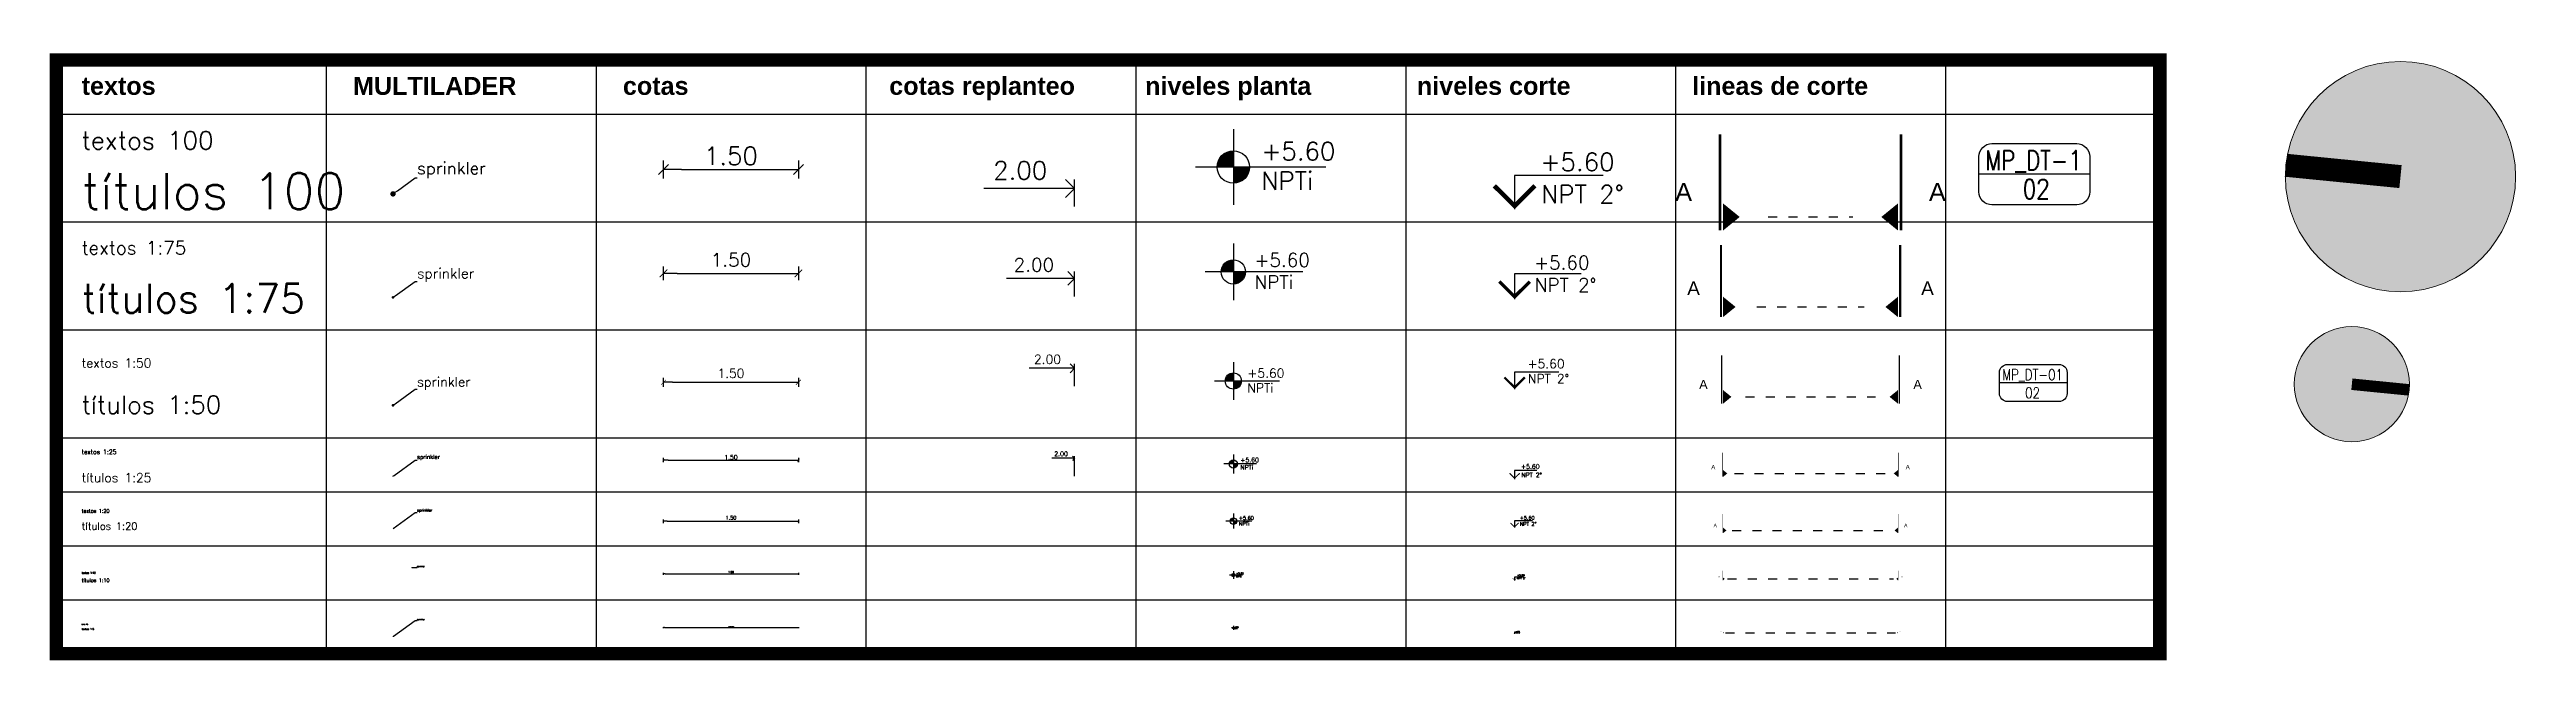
# Model space of a CAD drawing. Header units: metres. Extents: x 177 to 477, y -228 to -48.
# Drawn here: x 449.44 to 476.97, y -55.23 to -48.44 of the extents above; entities that cross this region are included whole.
import ezdxf
from ezdxf import colors
from ezdxf.entities.mleader import LeaderData, LeaderLine
from ezdxf.enums import TextEntityAlignment as Align
from ezdxf.math import Vec2, Vec3

# ---------------------------------------------------------------- set-up
doc = ezdxf.new("R2010")
doc.units = ezdxf.units.M
doc.linetypes.add('DASHED2', pattern=[0.375, 0.25, -0.125])
doc.linetypes.add('DOT2', pattern=[0.125, 0, -0.125])
doc.layers.add('AUX', color=11, linetype='DASHED2', lineweight=0, plot=False)
doc.layers.add('COTAS-ACUMULADAS', color=1, linetype='Continuous')
doc.layers.add('LEYENDAS', color=160, linetype='Continuous')
for name, color, linetype, lineweight in [('CT-NIVEL_50', 8, 'Continuous', 0), ('SIM-100', 8, 'Continuous', 0), ('SIM-50', 8, 'Continuous', 0), ('TX-50', 8, 'Continuous', 0)]:
    doc.layers.add(name, color=color, linetype=linetype, lineweight=lineweight)
doc.layers.add('H-BLANCO', color=7, linetype='Continuous', lineweight=0, true_color=0xffffff)
doc.styles.add('25-PRIMARIOS', font='', dxfattribs={"height": 0.1})
doc.styles.add('50-COTAS', font='arial.ttf', dxfattribs={"height": 0.11})
doc.styles.add('rotulo', font='romans.shx', dxfattribs={"width": 0.8})
doc.styles.get("Standard").update_dxf_attribs({"font": 'romans.shx'})
doc.styles.get('25-PRIMARIOS').set_extended_font_data('Helvetica')
doc.dimstyles.new('Copy of COTA_1-50', dxfattribs={"dimscale": 0.5, "dimtxt": 0.2, "dimasz": 0.2, "dimexe": 0, "dimexo": 0.7, "dimgap": 0.1, "dimtad": 1, "dimzin": 4, "dimdsep": 46, "dimtxsty": 'Standard', "dimblk1": 'COTA_N', "dimblk2": 'COTA_N', "dimsah": 1, "dimcen": 2, "dimse1": 1, "dimse2": 1, "dimclrd": 256, "dimclre": 256, "dimclrt": 256, "dimadec": 0, "dimazin": 0, "dimtfac": 1, "dimtix": 1, "dimtmove": 2, "dimatfit": 3, "dimldrblk": 'COTA_N', "dimfxl": 0, "dimtolj": 1, "dimtzin": 0, "dimarcsym": 0})
doc.dimstyles.new('COTA_1-10', dxfattribs={"dimscale": 0.1, "dimtxt": 0.2, "dimasz": 0.2, "dimexe": 0, "dimexo": 0.7, "dimgap": 0.1, "dimtad": 1, "dimzin": 4, "dimdsep": 46, "dimtxsty": 'Standard', "dimblk1": 'COTA_N', "dimblk2": 'COTA_N', "dimsah": 1, "dimcen": 2, "dimse1": 1, "dimse2": 1, "dimclrd": 256, "dimclre": 256, "dimclrt": 256, "dimadec": 0, "dimazin": 0, "dimtfac": 1, "dimtix": 1, "dimtmove": 2, "dimatfit": 3, "dimldrblk": 'COTA_N', "dimfxl": 0, "dimtolj": 1, "dimtzin": 0, "dimarcsym": 0})
doc.dimstyles.new('COTA_1-100', dxfattribs={"dimtxt": 0.2, "dimasz": 0.2, "dimexe": 0, "dimexo": 0.7, "dimgap": 0.05, "dimtad": 1, "dimzin": 4, "dimdsep": 46, "dimtxsty": 'Standard', "dimblk1": 'COTA_N', "dimblk2": 'COTA_N', "dimsah": 1, "dimcen": 2, "dimse1": 1, "dimse2": 1, "dimclrd": 256, "dimclre": 256, "dimclrt": 256, "dimadec": 0, "dimazin": 0, "dimtfac": 1, "dimtix": 1, "dimtmove": 2, "dimatfit": 3, "dimldrblk": 'COTA_N', "dimfxl": 0, "dimtolj": 1, "dimtzin": 0, "dimarcsym": 0})
doc.dimstyles.new('COTA_1-20', dxfattribs={"dimscale": 0.2, "dimtxt": 0.2, "dimasz": 0.2, "dimexe": 0, "dimexo": 0.7, "dimgap": 0.1, "dimtad": 1, "dimzin": 4, "dimdsep": 46, "dimtxsty": 'Standard', "dimblk1": 'COTA_N', "dimblk2": 'COTA_N', "dimsah": 1, "dimcen": 2, "dimse1": 1, "dimse2": 1, "dimclrd": 1, "dimclre": 256, "dimclrt": 256, "dimadec": 0, "dimazin": 0, "dimtfac": 1, "dimtix": 1, "dimtmove": 2, "dimatfit": 3, "dimldrblk": 'COTA_N', "dimfxl": 0, "dimtolj": 1, "dimtzin": 0, "dimarcsym": 0})
doc.dimstyles.new('COTA_1-25', dxfattribs={"dimscale": 0.25, "dimtxt": 0.2, "dimasz": 0.2, "dimexe": 0, "dimexo": 0.7, "dimgap": 0.025, "dimtad": 1, "dimzin": 4, "dimdsep": 46, "dimtxsty": 'Standard', "dimblk1": 'COTA_N', "dimblk2": 'COTA_N', "dimsah": 1, "dimcen": 2, "dimclrd": 1, "dimclre": 251, "dimclrt": 256, "dimadec": 0, "dimazin": 0, "dimtfac": 1, "dimtix": 1, "dimtmove": 2, "dimatfit": 3, "dimldrblk": 'COTA_N', "dimfxl": 0, "dimtolj": 1, "dimtzin": 0, "dimarcsym": 0})
doc.dimstyles.new('COTA_1-5', dxfattribs={"dimscale": 0.05, "dimtxt": 0.2, "dimasz": 0.2, "dimexe": 0, "dimexo": 0.7, "dimgap": 0.05, "dimtad": 1, "dimdec": 6, "dimzin": 4, "dimdsep": 46, "dimtxsty": 'Standard', "dimblk1": 'COTA_N', "dimblk2": 'COTA_N', "dimsah": 1, "dimcen": 2, "dimse1": 1, "dimse2": 1, "dimclrd": 256, "dimclre": 256, "dimclrt": 256, "dimadec": 0, "dimazin": 0, "dimtfac": 1, "dimtdec": 6, "dimtix": 1, "dimtmove": 2, "dimatfit": 3, "dimldrblk": 'COTA_N', "dimfxl": 0, "dimtolj": 1, "dimtzin": 0, "dimarcsym": 0})
doc.dimstyles.new('COTA_1-75', dxfattribs={"dimscale": 0.75, "dimtxt": 0.2, "dimasz": 0.2, "dimexe": 0, "dimexo": 0.7, "dimgap": 0.1, "dimtad": 1, "dimzin": 4, "dimdsep": 46, "dimtxsty": 'Standard', "dimblk1": 'COTA_N', "dimblk2": 'COTA_N', "dimsah": 1, "dimcen": 2, "dimse1": 1, "dimse2": 1, "dimclrd": 256, "dimclre": 256, "dimclrt": 256, "dimadec": 0, "dimazin": 0, "dimtfac": 1, "dimtix": 1, "dimtmove": 2, "dimatfit": 3, "dimldrblk": 'COTA_N', "dimfxl": 0, "dimtolj": 1, "dimtzin": 0, "dimarcsym": 0})
doc.dimstyles.new('REP_1-100', dxfattribs={"dimtxt": 0.2, "dimasz": 0.2, "dimexe": 0.1, "dimexo": 0, "dimgap": 0.1, "dimtad": 1, "dimjust": 2, "dimzin": 4, "dimdsep": 46, "dimtxsty": 'Standard', "dimblk1": 'NONE', "dimblk2": 'OPEN90', "dimsah": 1, "dimcen": 0.09, "dimse1": 1, "dimsd1": 1, "dimclrd": 256, "dimclrt": 256, "dimadec": 0, "dimazin": 0, "dimtfac": 1, "dimtofl": 0, "dimtmove": 2, "dimatfit": 0, "dimldrblk": 'OPEN90', "dimfxl": 1.25, "dimlwd": -1, "dimarcsym": 0})
doc.dimstyles.new('REP_1-25', dxfattribs={"dimscale": 0.25, "dimtxt": 0.2, "dimasz": 0.2, "dimexe": 0.1, "dimexo": 0, "dimgap": 0.1, "dimtad": 1, "dimjust": 2, "dimzin": 4, "dimdsep": 46, "dimtxsty": 'Standard', "dimblk1": 'NONE', "dimblk2": 'OPEN90', "dimsah": 1, "dimcen": 0.09, "dimse1": 1, "dimsd1": 1, "dimclrd": 256, "dimclre": 8, "dimclrt": 256, "dimadec": 0, "dimazin": 0, "dimtfac": 1, "dimtofl": 0, "dimtmove": 2, "dimatfit": 0, "dimldrblk": 'OPEN90', "dimfxl": 1.25, "dimlwd": -1, "dimarcsym": 0})
doc.dimstyles.new('REP_1-50', dxfattribs={"dimscale": 0.5, "dimtxt": 0.2, "dimasz": 0.2, "dimexe": 0.1, "dimexo": 0, "dimgap": 0.1, "dimtad": 1, "dimjust": 2, "dimzin": 4, "dimdsep": 46, "dimtxsty": 'Standard', "dimblk1": 'NONE', "dimblk2": 'OPEN90', "dimsah": 1, "dimcen": 0.09, "dimse1": 1, "dimsd1": 1, "dimclrd": 256, "dimclrt": 256, "dimadec": 0, "dimazin": 0, "dimtfac": 1, "dimtofl": 0, "dimtmove": 2, "dimatfit": 0, "dimldrblk": 'OPEN90', "dimfxl": 1.25, "dimlwd": -1, "dimarcsym": 0})
doc.dimstyles.new('REP_1-75', dxfattribs={"dimscale": 0.75, "dimtxt": 0.2, "dimasz": 0.2, "dimexe": 0.1, "dimexo": 0, "dimgap": 0.1, "dimtad": 1, "dimjust": 2, "dimzin": 4, "dimdsep": 46, "dimtxsty": 'Standard', "dimblk1": 'NONE', "dimblk2": 'OPEN90', "dimsah": 1, "dimcen": 0.09, "dimse1": 1, "dimsd1": 1, "dimclrd": 256, "dimclrt": 256, "dimadec": 0, "dimazin": 0, "dimtfac": 1, "dimtofl": 0, "dimtmove": 2, "dimatfit": 0, "dimldrblk": 'OPEN90', "dimfxl": 1.25, "dimlwd": -1, "dimarcsym": 0})

msp = doc.modelspace()

# ---------------------------------------------------------------- texts
at = {"layer": 'LEYENDAS', "color": 160, "linetype": 'ByBlock', "ltscale": 0.5, "char_height": 0.2, "attachment_point": 1}
for s, insert, width in [('{\\fArial|b1|i0|c0|p34;\\C256;cotas replanteo}', (458.7700919, -48.743543), 3.066707306), ('{\\fArial|b1|i0|c0|p34;\\C256;niveles planta}', (461.6143066, -48.743543), 1.912467655), ('{\\fArial|b1|i0|c0|p34;\\C256;niveles corte}', (464.6353623, -48.743543), 1.912467655), ('{\\fArial|b1|i0|c0|p34;\\C256;lineas de corte}', (467.6950908, -48.743543), 3.176863227), ('{\\fArial|b1|i0|c0|p34;\\C256;textos}', (449.7927819, -48.743543), 1.912467655), ('{\\fArial|b1|i0|c0|p34;\\C256;MULTILADER}', (452.809428, -48.743543), 1.912467655), ('{\\fArial|b1|i0|c0|p34;\\C256;cotas}', (455.809428, -48.743543), 1.912467655)]:
    msp.add_mtext(s, dxfattribs=dict(at, insert=insert, width=width))
at = {"layer": 'LEYENDAS', "linetype": 'ByBlock', "ltscale": 0.5, "attachment_point": 1}
for s, insert, char_height, width in [('textos 100', (449.7927819, -49.3506738), 0.2, 1.912467655), ('títulos 100', (449.7927819, -49.8140879), 0.4, 5.070440985), ('textos 1:75', (449.7927819, -50.5692858), 0.15, 1.912467655), ('títulos 1:75', (449.7927819, -51.0461978), 0.32, 3.297698454), ('textos 1:50', (449.7927819, -51.8740841), 0.1, 1.024786015), ('títulos 1:50', (449.7927819, -52.2889458), 0.2, 1.867469577), ('textos 1:25', (449.7927819, -52.8880552), 0.05, 1.024786015), ('títulos 1:25', (449.7927819, -53.150093), 0.1, 1.024786015), ('textos 1:20', (449.7927819, -53.5492855), 0.04, 1.024786015), ('títulos 1:20', (449.7927819, -53.6981277), 0.08, 1.024786015), ('textos 1:10', (449.7927819, -54.247876), 0.02, 1.024786015), ('títulos 1:10', (449.7927819, -54.3203355), 0.04, 1.024786015), ('textos 1:5', (449.7927819, -54.8244185), 0.01, 1.024786015), ('textos 1:5', (449.7927819, -54.872513), 0.02, 1.024786015)]:
    msp.add_mtext(s, dxfattribs=dict(at, insert=insert, char_height=char_height, width=width))

# ---------------------------------------------------------------- blocks, each defined once
blk = doc.blocks.new('COTA_N')
for p, q in [((-1, 0), (0, 0)), ((0, 0.5), (0, -0.5))]:
    blk.add_line(p, q)
at = {"const_width": 0.065}
blk.add_lwpolyline([(0.14, 0.14), (0.28, 0.28), (0, 0), (-0.14, -0.14), (-0.28, -0.28)], dxfattribs=at)
blk = doc.blocks.new('*D480')
at = {"layer": 'Defpoints', "color": 0, "linetype": 'ByBlock', "ltscale": 0.5, "transparency": 16777216}
for p in [(457.761, -53.004), (456.261, -53.204), (457.761, -53.204)]:
    blk.add_point(p, dxfattribs=at)
at = {"layer": 'LEYENDAS', "color": 251, "linetype": 'ByBlock', "lineweight": -2, "ltscale": 0.5, "transparency": 16777216}
for p, q in [((456.261, -53.029), (456.261, -53.004)), ((457.761, -53.029), (457.761, -53.004))]:
    blk.add_line(p, q, dxfattribs=at)
at = {"layer": 'LEYENDAS', "color": 1, "linetype": 'ByBlock', "lineweight": -2, "ltscale": 0.5, "transparency": 16777216}
blk.add_line((456.311, -53.004), (457.711, -53.004), dxfattribs=at)
at = {"layer": 'LEYENDAS', "color": 1, "linetype": 'ByBlock', "lineweight": -2, "ltscale": 0.5, "transparency": 16777216, "xscale": 0.05, "yscale": 0.05, "zscale": 0.05, "rotation": 180}
blk.add_blockref('COTA_N', (456.261, -53.004), dxfattribs=at)
at = {"layer": 'LEYENDAS', "color": 1, "linetype": 'ByBlock', "lineweight": -2, "ltscale": 0.5, "transparency": 16777216, "xscale": 0.05, "yscale": 0.05, "zscale": 0.05}
blk.add_blockref('COTA_N', (457.761, -53.004), dxfattribs=at)
at = {"layer": 'LEYENDAS', "linetype": 'ByBlock', "ltscale": 0.5, "transparency": 16777216, "insert": (457.011, -52.973), "char_height": 0.05, "attachment_point": 5}
blk.add_mtext('\\A1;1.50', dxfattribs=at)
blk = doc.blocks.new('*D481')
at = {"layer": 'Defpoints', "color": 0, "linetype": 'ByBlock', "ltscale": 0.5, "transparency": 16777216}
for p in [(457.761, -53.685), (456.261, -53.885), (457.761, -53.885)]:
    blk.add_point(p, dxfattribs=at)
at = {"layer": 'LEYENDAS', "color": 1, "linetype": 'ByBlock', "lineweight": -2, "ltscale": 0.5, "transparency": 16777216}
blk.add_line((456.301, -53.685), (457.721, -53.685), dxfattribs=at)
at = {"layer": 'LEYENDAS', "color": 1, "linetype": 'ByBlock', "lineweight": -2, "ltscale": 0.5, "transparency": 16777216, "xscale": 0.04000000000000001, "yscale": 0.04000000000000001, "zscale": 0.04000000000000001, "rotation": 180}
blk.add_blockref('COTA_N', (456.261, -53.685), dxfattribs=at)
at = {"layer": 'LEYENDAS', "color": 1, "linetype": 'ByBlock', "lineweight": -2, "ltscale": 0.5, "transparency": 16777216, "xscale": 0.04000000000000001, "yscale": 0.04000000000000001, "zscale": 0.04000000000000001}
blk.add_blockref('COTA_N', (457.761, -53.685), dxfattribs=at)
at = {"layer": 'LEYENDAS', "linetype": 'ByBlock', "ltscale": 0.5, "transparency": 16777216, "insert": (457.011, -53.645), "char_height": 0.04, "attachment_point": 5}
blk.add_mtext('\\A1;1.50', dxfattribs=at)
blk = doc.blocks.new('*D482')
at = {"layer": 'Defpoints', "color": 0, "linetype": 'ByBlock', "ltscale": 0.5, "transparency": 16777216}
for p in [(456.261, -54.468), (457.761, -54.268), (457.761, -54.468)]:
    blk.add_point(p, dxfattribs=at)
at = {"layer": 'LEYENDAS', "linetype": 'ByBlock', "lineweight": -2, "ltscale": 0.5, "transparency": 16777216}
blk.add_line((456.281, -54.268), (457.741, -54.268), dxfattribs=at)
at = {"layer": 'LEYENDAS', "linetype": 'ByBlock', "lineweight": -2, "ltscale": 0.5, "transparency": 16777216, "xscale": 0.02, "yscale": 0.02, "zscale": 0.02, "rotation": 180}
blk.add_blockref('COTA_N', (456.261, -54.268), dxfattribs=at)
at = {"layer": 'LEYENDAS', "linetype": 'ByBlock', "lineweight": -2, "ltscale": 0.5, "transparency": 16777216, "xscale": 0.02, "yscale": 0.02, "zscale": 0.02}
blk.add_blockref('COTA_N', (457.761, -54.268), dxfattribs=at)
at = {"layer": 'LEYENDAS', "linetype": 'ByBlock', "ltscale": 0.5, "transparency": 16777216, "insert": (457.011, -54.248), "char_height": 0.02, "attachment_point": 5}
blk.add_mtext('\\A1;1.50', dxfattribs=at)
blk = doc.blocks.new('*D483')
at = {"layer": 'Defpoints', "color": 0, "linetype": 'ByBlock', "ltscale": 0.5, "transparency": 16777216}
for p in [(457.761, -54.867), (456.261, -55.067), (457.761, -55.067)]:
    blk.add_point(p, dxfattribs=at)
at = {"layer": 'LEYENDAS', "linetype": 'ByBlock', "lineweight": -2, "ltscale": 0.5, "transparency": 16777216}
blk.add_line((456.271, -54.867), (457.751, -54.867), dxfattribs=at)
at = {"layer": 'LEYENDAS', "linetype": 'ByBlock', "lineweight": -2, "ltscale": 0.5, "transparency": 16777216, "xscale": 0.01, "yscale": 0.01, "zscale": 0.01, "rotation": 180}
blk.add_blockref('COTA_N', (456.261, -54.867), dxfattribs=at)
at = {"layer": 'LEYENDAS', "linetype": 'ByBlock', "lineweight": -2, "ltscale": 0.5, "transparency": 16777216, "xscale": 0.01, "yscale": 0.01, "zscale": 0.01}
blk.add_blockref('COTA_N', (457.761, -54.867), dxfattribs=at)
at = {"layer": 'LEYENDAS', "linetype": 'ByBlock', "ltscale": 0.5, "transparency": 16777216, "insert": (457.011, -54.86), "char_height": 0.01, "attachment_point": 5}
blk.add_mtext('\\A1;1.500000', dxfattribs=at)
blk = doc.blocks.new('*D484')
at = {"layer": 'Defpoints', "color": 0, "linetype": 'ByBlock', "ltscale": 0.5, "transparency": 16777216}
for p in [(457.761, -49.773), (456.261, -49.973), (457.761, -49.973)]:
    blk.add_point(p, dxfattribs=at)
at = {"layer": 'LEYENDAS', "linetype": 'ByBlock', "lineweight": -2, "ltscale": 0.5, "transparency": 16777216}
blk.add_line((456.461, -49.773), (457.561, -49.773), dxfattribs=at)
at = {"layer": 'LEYENDAS', "linetype": 'ByBlock', "lineweight": -2, "ltscale": 0.5, "transparency": 16777216, "xscale": 0.2, "yscale": 0.2, "zscale": 0.2, "rotation": 180}
blk.add_blockref('COTA_N', (456.261, -49.773), dxfattribs=at)
at = {"layer": 'LEYENDAS', "linetype": 'ByBlock', "lineweight": -2, "ltscale": 0.5, "transparency": 16777216, "xscale": 0.2, "yscale": 0.2, "zscale": 0.2}
blk.add_blockref('COTA_N', (457.761, -49.773), dxfattribs=at)
at = {"layer": 'LEYENDAS', "linetype": 'ByBlock', "ltscale": 0.5, "transparency": 16777216, "insert": (457.011, -49.623), "char_height": 0.2, "attachment_point": 5}
blk.add_mtext('\\A1;1.50', dxfattribs=at)
blk = doc.blocks.new('*D485')
at = {"layer": 'Defpoints', "color": 0, "linetype": 'ByBlock', "ltscale": 0.5, "transparency": 16777216}
for p in [(457.761, -50.928), (456.261, -51.128), (457.761, -51.128)]:
    blk.add_point(p, dxfattribs=at)
at = {"layer": 'LEYENDAS', "linetype": 'ByBlock', "lineweight": -2, "ltscale": 0.5, "transparency": 16777216}
blk.add_line((456.411, -50.928), (457.611, -50.928), dxfattribs=at)
at = {"layer": 'LEYENDAS', "linetype": 'ByBlock', "lineweight": -2, "ltscale": 0.5, "transparency": 16777216, "xscale": 0.15, "yscale": 0.15, "zscale": 0.15, "rotation": 180}
blk.add_blockref('COTA_N', (456.261, -50.928), dxfattribs=at)
at = {"layer": 'LEYENDAS', "linetype": 'ByBlock', "lineweight": -2, "ltscale": 0.5, "transparency": 16777216, "xscale": 0.15, "yscale": 0.15, "zscale": 0.15}
blk.add_blockref('COTA_N', (457.761, -50.928), dxfattribs=at)
at = {"layer": 'LEYENDAS', "linetype": 'ByBlock', "ltscale": 0.5, "transparency": 16777216, "insert": (457.011, -50.778), "char_height": 0.15, "attachment_point": 5}
blk.add_mtext('\\A1;1.50', dxfattribs=at)
blk = doc.blocks.new('*D486')
at = {"layer": 'Defpoints', "color": 0, "linetype": 'ByBlock', "ltscale": 0.5, "transparency": 16777216}
for p in [(457.761, -52.139), (456.261, -52.339), (457.761, -52.339)]:
    blk.add_point(p, dxfattribs=at)
at = {"layer": 'LEYENDAS', "linetype": 'ByBlock', "lineweight": -2, "ltscale": 0.5, "transparency": 16777216}
blk.add_line((456.361, -52.139), (457.661, -52.139), dxfattribs=at)
at = {"layer": 'LEYENDAS', "linetype": 'ByBlock', "lineweight": -2, "ltscale": 0.5, "transparency": 16777216, "xscale": 0.1, "yscale": 0.1, "zscale": 0.1, "rotation": 180}
blk.add_blockref('COTA_N', (456.261, -52.139), dxfattribs=at)
at = {"layer": 'LEYENDAS', "linetype": 'ByBlock', "lineweight": -2, "ltscale": 0.5, "transparency": 16777216, "xscale": 0.1, "yscale": 0.1, "zscale": 0.1}
blk.add_blockref('COTA_N', (457.761, -52.139), dxfattribs=at)
at = {"layer": 'LEYENDAS', "linetype": 'ByBlock', "ltscale": 0.5, "transparency": 16777216, "insert": (457.011, -52.039), "char_height": 0.1, "attachment_point": 5}
blk.add_mtext('\\A1;1.50', dxfattribs=at)
blk = doc.blocks.new('50-NIVEL PLANTA')
for p, q in [((-0.018, 0.216), (-0.018, -0.239)), ((0.539, -0.011), (-0.245, -0.011))]:
    blk.add_line(p, q)
blk.add_circle((-0.018, -0.011), 0.0975)
for points in [[(-0.018, 0.086), (-0.018, -0.011), (-0.018, 0.086), (-0.115, -0.011)], [(-0.018, 0.086), (-0.115, -0.011), (-0.018, -0.011), (-0.115, -0.011)], [(-0.018, 0.086), (-0.115, -0.011), (-0.018, 0.086), (-0.018, -0.011)], [(-0.018, 0.086), (-0.087, 0.058), (-0.018, -0.011), (-0.115, -0.011)], [(-0.108, 0.026), (-0.115, -0.011), (-0.108, 0.025), (-0.114, 0)], [(-0.108, 0.026), (-0.103, -0.007), (-0.108, 0.026), (-0.115, -0.011)], [(-0.108, 0.025), (-0.114, 0), (-0.104, 0.035), (-0.091, 0.052)], [(-0.088, 0.055), (-0.078, -0.007), (-0.108, 0.026), (-0.103, -0.007)], [(-0.104, 0.035), (-0.091, 0.052), (-0.082, 0.062), (-0.061, 0.075)], [(-0.018, 0.086), (-0.054, 0.08), (-0.023, 0.069), (-0.087, 0.058)], [(-0.082, 0.062), (-0.061, 0.075), (-0.061, 0.075), (-0.08, 0.064)], [(-0.061, 0.075), (-0.08, 0.064), (-0.062, 0.075), (-0.064, 0.076)], [(-0.062, 0.075), (-0.064, 0.076), (-0.042, 0.082), (-0.029, 0.085)], [(0.08, -0.011), (0.051, -0.08), (-0.018, -0.011), (-0.018, -0.109)], [(0.08, -0.011), (-0.018, -0.109), (0.08, -0.011), (-0.018, -0.011)], [(0.08, -0.011), (-0.018, -0.109), (-0.018, -0.011), (-0.018, -0.109)], [(0.08, -0.011), (-0.018, -0.011), (0.08, -0.011), (-0.018, -0.109)], [(0.02, -0.101), (-0.013, -0.097), (0.02, -0.101), (-0.018, -0.109)], [(0.02, -0.101), (-0.018, -0.109), (0.018, -0.102), (-0.007, -0.108)], [(0.049, -0.082), (-0.013, -0.071), (0.02, -0.101), (-0.013, -0.097)], [(0.018, -0.102), (-0.007, -0.108), (0.028, -0.098), (0.045, -0.085)], [(0.028, -0.098), (0.045, -0.085), (0.055, -0.075), (0.068, -0.055)], [(0.08, -0.011), (0.073, -0.047), (0.063, -0.017), (0.051, -0.08)], [(0.055, -0.075), (0.068, -0.055), (0.068, -0.055), (0.057, -0.073)], [(0.068, -0.055), (0.057, -0.073), (0.068, -0.055), (0.069, -0.057)], [(0.068, -0.055), (0.069, -0.057), (0.076, -0.036), (0.079, -0.023)]]:
    blk.add_solid(points)
at = {"style": '50-COTAS'}
for tag, p in [('NIVEL', (0.151, 0.03)), ('DESCRIPCION', (0.152, -0.148))]:
    blk.add_attdef(tag, p, '', height=0.1, dxfattribs=at)
blk = doc.blocks.new('50-NIVEL CORTE')
for p, q in [((0.493, 0.187), (0, 0.187)), ((0, 0.187), (0, 0))]:
    blk.add_line(p, q)
at = {"const_width": 0.025}
blk.add_lwpolyline([(-0.113, 0.13), (0, 0.018), (0.113, 0.13)], dxfattribs=at)
at = {"style": '50-COTAS'}
for tag, p in [('NIVEL', (0.144, 0.223)), ('DESCRIPCION', (0.149, 0.056))]:
    blk.add_attdef(tag, p, '', height=0.1, dxfattribs=at)
blk = doc.blocks.new('CORTE SIMB')
at = {"ltscale": 10, "const_width": 0.015}
blk.add_lwpolyline([(0.267, 0.46), (0.267, -0.075)], dxfattribs=at)
at = {"ltscale": 10}
blk.add_lwpolyline([(0.25, 0, 0.15, 0, 0), (0.158, 0, 0, 0, 0)], format="xyseb", dxfattribs=at)
at = {"style": '25-PRIMARIOS'}
blk.add_attdef('CORTE', text='', height=0.1, dxfattribs=at).set_placement((0.543, 0.076), align=Align.MIDDLE)
blk = doc.blocks.new('_Open90')
at = {"layer": 'COTAS-ACUMULADAS', "color": 0, "lineweight": -2}
for p, q in [((0, 0), (-1, 0)), ((-0.5, 0.5), (0, 0)), ((0, 0), (-0.5, -0.5))]:
    blk.add_line(p, q, dxfattribs=at)
blk = doc.blocks.new('*D487')
at = {"layer": 'Defpoints', "color": 0, "transparency": 16777216}
for p in [(460.831, -51.984), (458.831, -52.184), (460.831, -52.184)]:
    blk.add_point(p, dxfattribs=at)
at = {"layer": 'LEYENDAS', "transparency": 16777216}
blk.add_line((460.731, -51.984), (460.326, -51.984), dxfattribs=at)
at = {"layer": 'LEYENDAS', "color": 0, "lineweight": -2, "transparency": 16777216}
blk.add_line((460.831, -52.184), (460.831, -51.934), dxfattribs=at)
at = {"layer": 'LEYENDAS', "transparency": 16777216, "xscale": 0.1, "yscale": 0.1, "zscale": 0.1}
blk.add_blockref('_Open90', (460.831, -51.984), dxfattribs=at)
at = {"layer": 'LEYENDAS', "transparency": 16777216, "insert": (460.529, -51.884), "char_height": 0.1, "attachment_point": 5}
blk.add_mtext('2.00', dxfattribs=at)
blk = doc.blocks.new('_None')
blk = doc.blocks.new('*D488')
at = {"layer": 'Defpoints', "color": 0, "linetype": 'ByBlock', "ltscale": 0.5, "transparency": 16777216}
for p in [(460.831, -49.984), (458.831, -50.184), (460.831, -50.184)]:
    blk.add_point(p, dxfattribs=at)
at = {"layer": 'LEYENDAS', "linetype": 'ByBlock', "ltscale": 0.5, "transparency": 16777216}
blk.add_line((460.631, -49.984), (459.822, -49.984), dxfattribs=at)
at = {"layer": 'LEYENDAS', "color": 0, "linetype": 'ByBlock', "lineweight": -2, "ltscale": 0.5, "transparency": 16777216}
blk.add_line((460.831, -50.184), (460.831, -49.884), dxfattribs=at)
at = {"layer": 'LEYENDAS', "linetype": 'ByBlock', "ltscale": 0.5, "transparency": 16777216, "xscale": 0.2, "yscale": 0.2, "zscale": 0.2}
blk.add_blockref('_Open90', (460.831, -49.984), dxfattribs=at)
at = {"layer": 'LEYENDAS', "linetype": 'ByBlock', "ltscale": 0.5, "transparency": 16777216, "insert": (460.226, -49.784), "char_height": 0.2, "attachment_point": 5}
blk.add_mtext('2.00', dxfattribs=at)
blk = doc.blocks.new('*D489')
at = {"layer": 'Defpoints', "color": 0, "linetype": 'ByBlock', "ltscale": 0.5, "transparency": 16777216}
for p in [(458.831, -51.184), (460.831, -50.984), (460.831, -51.184)]:
    blk.add_point(p, dxfattribs=at)
at = {"layer": 'LEYENDAS', "color": 0, "linetype": 'ByBlock', "lineweight": -2, "ltscale": 0.5, "transparency": 16777216}
blk.add_line((460.831, -51.184), (460.831, -50.909), dxfattribs=at)
at = {"layer": 'LEYENDAS', "linetype": 'ByBlock', "ltscale": 0.5, "transparency": 16777216}
blk.add_line((460.681, -50.984), (460.074, -50.984), dxfattribs=at)
at = {"layer": 'LEYENDAS', "linetype": 'ByBlock', "ltscale": 0.5, "transparency": 16777216, "xscale": 0.15, "yscale": 0.15, "zscale": 0.15}
blk.add_blockref('_Open90', (460.831, -50.984), dxfattribs=at)
at = {"layer": 'LEYENDAS', "linetype": 'ByBlock', "ltscale": 0.5, "transparency": 16777216, "insert": (460.378, -50.834), "char_height": 0.15, "attachment_point": 5}
blk.add_mtext('2.00', dxfattribs=at)
blk = doc.blocks.new('*D490')
at = {"layer": 'Defpoints', "color": 0, "linetype": 'ByBlock', "ltscale": 0.5, "transparency": 16777216}
for p in [(460.831, -52.984), (458.831, -53.184), (460.831, -53.184)]:
    blk.add_point(p, dxfattribs=at)
at = {"layer": 'LEYENDAS', "linetype": 'ByBlock', "ltscale": 0.5, "transparency": 16777216}
blk.add_line((460.781, -52.984), (460.579, -52.984), dxfattribs=at)
at = {"layer": 'LEYENDAS', "color": 8, "linetype": 'ByBlock', "lineweight": -2, "ltscale": 0.5, "transparency": 16777216}
blk.add_line((460.831, -53.184), (460.831, -52.959), dxfattribs=at)
at = {"layer": 'LEYENDAS', "linetype": 'ByBlock', "ltscale": 0.5, "transparency": 16777216, "xscale": 0.05, "yscale": 0.05, "zscale": 0.05}
blk.add_blockref('_Open90', (460.831, -52.984), dxfattribs=at)
at = {"layer": 'LEYENDAS', "linetype": 'ByBlock', "ltscale": 0.5, "transparency": 16777216, "insert": (460.68, -52.934), "char_height": 0.05, "attachment_point": 5}
blk.add_mtext('2.00', dxfattribs=at)
blk = doc.blocks.new('_Dot')
at = {"color": 0, "linetype": 'ByBlock', "lineweight": -2}
blk.add_line((-0.5, 0), (-1, 0), dxfattribs=at)
at = {"color": 0, "linetype": 'ByBlock', "const_width": 0.5}
blk.add_lwpolyline([(-0.25, 0, 1), (0.25, 0, 1)], format="xyb", close=True, dxfattribs=at)
blk = doc.blocks.new('LLAMADA DT 1-100')
blk.add_line((0, 0), (-0.85, 0))
blk.add_lwpolyline([(0, -0.135, -0.414214), (-0.1, -0.235), (-0.75, -0.235, -0.414214), (-0.85, -0.135), (-0.85, 0.135, -0.414214), (-0.75, 0.235), (-0.1, 0.235, -0.414214), (0, 0.135)], format="xyb", close=True)
at = {"width": 0.8}
for tag, p in [('AA_AA-A', (-0.432, 0.1, 0)), ('DET', (-0.41, -0.114, 0))]:
    blk.add_attdef(tag, text='', height=0.15, dxfattribs=at).set_placement(p, align=Align.MIDDLE)
blk = doc.blocks.new('LLAMADA DT 1-50')
blk.add_line((-0.111, 0), (-0.74, 0))
blk.add_lwpolyline([(-0.111, -0.099, -0.414214), (-0.185, -0.173), (-0.666, -0.173, -0.414214), (-0.74, -0.099), (-0.74, 0.099, -0.414214), (-0.666, 0.173), (-0.185, 0.173, -0.414214), (-0.111, 0.099)], format="xyb", close=True)
at = {"width": 0.8}
for tag, p in [('AA_AA-A', (-0.43, 0.074, 0)), ('DET', (-0.414, -0.085, 0))]:
    blk.add_attdef(tag, text='', height=0.111, dxfattribs=at).set_placement(p, align=Align.MIDDLE)
blk = doc.blocks.new('NORTE')
at = {"layer": 'H-BLANCO', "true_color": 0xffffff, "transparency": 33554687}
h = blk.add_hatch(color=7, dxfattribs=at)
h.dxf.hatch_style = 1
edge = h.paths.add_edge_path()
edge.add_arc((0, 0), 2.5, 0, 360)
at = {"layer": 'SIM-100', "const_width": 0.5}
blk.add_lwpolyline([(0, 0), (0, 2.5)], dxfattribs=at)
at = {"layer": 'SIM-100'}
blk.add_circle((0, 0), 2.5, dxfattribs=at)
blk = doc.blocks.new('NORTE 50')
at = {"layer": 'H-BLANCO', "transparency": 33554687}
h = blk.add_hatch(color=256, dxfattribs=at)
h.dxf.hatch_style = 1
edge = h.paths.add_edge_path()
edge.add_arc((0, 0), 2.5, 0, 360)
at = {"layer": 'SIM-50', "const_width": 0.5}
blk.add_lwpolyline([(0, 0), (0, 2.5)], dxfattribs=at)
at = {"layer": 'SIM-50'}
blk.add_circle((0, 0), 2.5, dxfattribs=at)

# ---------------------------------------------------------------- dimensions: what is measured, and where the dimension line sits
at = {"layer": 'LEYENDAS', "linetype": 'ByBlock', "ltscale": 0.5}
for base, p1, p2, dimstyle, picture, middle in [((457.7610069, -49.7728693), (456.2610069, -49.9728693), (457.7610069, -49.9728693), 'COTA_1-100', '*D484', (457.0110069, -49.6228693)), ((460.8310847, -49.9842645), (458.8310847, -50.1842645), (460.8310847, -50.1842645), 'REP_1-100', '*D488', (460.2263228, -49.7842645)), ((457.7610069, -50.9275551), (456.2610069, -51.1275551), (457.7610069, -51.1275551), 'COTA_1-75', '*D485', (457.0110069, -50.7775551)), ((460.8310847, -50.9842645), (458.8310847, -51.1842645), (460.8310847, -51.1842645), 'REP_1-75', '*D489', (460.3775132, -50.8342645)), ((457.7610069, -52.139429), (456.2610069, -52.339429), (457.7610069, -52.339429), 'Copy of COTA_1-50', '*D486', (457.0110069, -52.039429)), ((460.8310847, -52.9842645), (458.8310847, -53.1842645), (460.8310847, -53.1842645), 'REP_1-25', '*D490', (460.6798942, -52.9342645)), ((457.7610069, -53.6847641), (456.2610069, -53.8847641), (457.7610069, -53.8847641), 'COTA_1-20', '*D481', (457.0110069, -53.6447641)), ((457.7610069, -54.268438), (456.2610069, -54.468438), (457.7610069, -54.468438), 'COTA_1-10', '*D482', (457.0110069, -54.248438)), ((457.7610069, -54.8672071), (456.2610069, -55.0672071), (457.7610069, -55.0672071), 'COTA_1-5', '*D483', (457.0110069, -54.8597071))]:
    dim = msp.add_linear_dim(base=base, p1=p1, p2=p2, dimstyle=dimstyle, dxfattribs=at)
    dim.commit()
    dim.dimension.update_dxf_attribs({"geometry": picture, "text_midpoint": middle})
at = {"layer": 'LEYENDAS'}
dim = msp.add_linear_dim(base=(460.8310847, -51.9842645), p1=(458.8310847, -52.1842645), p2=(460.8310847, -52.1842645), dimstyle='REP_1-50', dxfattribs=at)
dim.commit()
dim.dimension.update_dxf_attribs({"geometry": '*D487', "text_midpoint": (460.5287037, -51.8842645)})
at = {"layer": 'LEYENDAS', "linetype": 'ByBlock', "ltscale": 0.5}
dim = msp.add_aligned_dim(p1=(456.2610069, -53.2040282), p2=(457.7610069, -53.2040282), distance=0.2, dimstyle='COTA_1-25', dxfattribs=at)
dim.commit()
dim.dimension.update_dxf_attribs({"geometry": '*D480', "text_midpoint": (457.0110069, -52.9727782)})

# ---------------------------------------------------------------- linework, layer by layer
at = {"layer": 'AUX', "ltscale": 2.5, "const_width": 0.15}
msp.add_lwpolyline([(449.5110069, -48.5568614), (472.8943591, -48.5568614), (472.8943591, -55.1568614), (449.5110069, -55.1568614)], close=True, dxfattribs=at)
at = {"layer": 'LEYENDAS'}
for p, q in [((452.5110069, -48.5568614), (452.5110069, -55.1568614)), ((455.5110069, -48.5568614), (455.5110069, -55.1568614)), ((458.5110069, -48.5568614), (458.5110069, -55.1568614)), ((461.5110069, -48.5568614), (461.5110069, -55.1568614)), ((464.5110069, -48.5568614), (464.5110069, -55.1568614)), ((467.5110069, -48.5568614), (467.5110069, -55.1568614)), ((470.5110069, -48.5568614), (470.5110069, -55.1568614)), ((449.5110069, -49.1568614), (472.8943591, -49.1568614)), ((449.5110069, -50.3568614), (472.8943591, -50.3568614)), ((449.5110069, -51.5568614), (472.8943591, -51.5568614)), ((449.5110069, -52.7568614), (472.8943591, -52.7568614)), ((449.5110069, -53.3568614), (472.8943591, -53.3568614)), ((449.5110069, -53.9568614), (472.8943591, -53.9568614)), ((449.5110069, -54.5568614), (472.8943591, -54.5568614))]:
    msp.add_line(p, q, dxfattribs=at)
at = {"layer": 'LEYENDAS', "linetype": 'DOT2'}
for p, q in [((468.5398778, -50.3012736), (469.482136, -50.3012736)), ((468.4148778, -51.3012736), (469.607136, -51.3012736)), ((468.2898778, -52.3012736), (469.732136, -52.3012736)), ((468.1648778, -53.1526701), (469.857136, -53.1526701)), ((468.1398778, -53.7858048), (469.882136, -53.7858048)), ((468.0898778, -54.3251897), (469.932136, -54.3251897)), ((468.0648778, -54.9228346), (469.957136, -54.9228346))]:
    msp.add_line(p, q, dxfattribs=at)

# ---------------------------------------------------------------- block references
at = {"layer": 'LEYENDAS'}
for name, p, xscale, yscale, zscale, rotation in [('NORTE', (475.5694079, -49.8524993), 0.5120000004377934, 0.5120000004377934, 0.5120000004377934, 84.3508663707532), ('NORTE 50', (475.0287627, -52.1606268), 0.2560000063937219, 0.2560000063937219, 0.2560000063937219, 264.3508663707531)]:
    msp.add_blockref(name, p, dxfattribs=dict(at, xscale=xscale, yscale=yscale, zscale=zscale, rotation=rotation))
ref = msp.add_blockref('50-NIVEL PLANTA', (462.628441, -49.7256859), dxfattribs=dict(at, xscale=1.84615384615347, yscale=1.84615384615347, zscale=1.84615384615347))
ref.add_attrib('DESCRIPCION', 'NPTi', (462.9084013, -49.9982646), dxfattribs={"layer": 'CT-NIVEL_50', "height": 0.2, "style": 'rotulo'})
ref.add_attrib('NIVEL', '+5.60', (462.9068462, -49.6703996), dxfattribs={"layer": 'CT-NIVEL_50', "height": 0.2, "style": 'rotulo'})
ref = msp.add_blockref('CORTE SIMB', (468.5398778, -50.3012736), dxfattribs=dict(at, xscale=-2, yscale=2, zscale=2))
ref.add_attrib('CORTE', 'A', dxfattribs={"layer": '0', "height": 0.2, "style": '25-PRIMARIOS'}).set_placement((467.6010801, -50.0230116), align=Align.MIDDLE)
ref = msp.add_blockref('CORTE SIMB', (469.482136, -50.3012736), dxfattribs=dict(at, xscale=2, yscale=2, zscale=2))
ref.add_attrib('CORTE', 'A', dxfattribs={"layer": '0', "height": 0.2, "style": '25-PRIMARIOS'}).set_placement((470.4209337, -50.0230116), align=Align.MIDDLE)
at = {"layer": 'LEYENDAS', "xscale": 1.449787479255128, "yscale": 1.449787479255128, "zscale": 1.449787479255128}
msp.add_blockref('LLAMADA DT 1-100', (472.1154267, -49.8265141), dxfattribs=at).add_auto_attribs({'AA_AA-A': 'MP_DT-1', 'DET': '02'})
at = {"layer": 'LEYENDAS'}
ref = msp.add_blockref('50-NIVEL CORTE', (465.7218852, -50.2147469), dxfattribs=dict(at, xscale=2, yscale=2, zscale=2))
ref.add_attrib('NIVEL', '+5.60', dxfattribs={"layer": 'TX-50', "height": 0.2}).set_placement((466.0095161, -49.5898868), align=Align.TOP_LEFT)
ref.add_attrib('DESCRIPCION', 'NPT 2%%d', dxfattribs={"layer": 'TX-50', "height": 0.2}).set_placement((466.0191622, -49.9493815), align=Align.TOP_LEFT)
ref = msp.add_blockref('50-NIVEL PLANTA', (462.6202923, -50.8967961), dxfattribs=dict(at, xscale=1.384615384615131, yscale=1.384615384615131, zscale=1.384615384615131))
ref.add_attrib('DESCRIPCION', 'NPTi', (462.8302625, -51.1012301), dxfattribs={"layer": 'CT-NIVEL_50', "height": 0.15, "style": 'rotulo'})
ref.add_attrib('NIVEL', '+5.60', (462.8290962, -50.8553313), dxfattribs={"layer": 'CT-NIVEL_50', "height": 0.15, "style": 'rotulo'})
ref = msp.add_blockref('CORTE SIMB', (468.4148778, -51.3012736), dxfattribs=dict(at, xscale=-1.5, yscale=1.5, zscale=1.5))
ref.add_attrib('CORTE', 'A', dxfattribs={"layer": '0', "height": 0.15, "style": '25-PRIMARIOS'}).set_placement((467.7107795, -51.0925771), align=Align.MIDDLE)
ref = msp.add_blockref('CORTE SIMB', (469.607136, -51.3012736), dxfattribs=dict(at, xscale=1.5, yscale=1.5, zscale=1.5))
ref.add_attrib('CORTE', 'A', dxfattribs={"layer": '0', "height": 0.15, "style": '25-PRIMARIOS'}).set_placement((470.3112343, -51.0925771), align=Align.MIDDLE)
ref = msp.add_blockref('50-NIVEL CORTE', (465.7218852, -51.2147469), dxfattribs=dict(at, xscale=1.5, yscale=1.5, zscale=1.5))
ref.add_attrib('NIVEL', '+5.60', dxfattribs={"layer": 'TX-50', "height": 0.15}).set_placement((465.9376083, -50.7336363), align=Align.TOP_LEFT)
ref.add_attrib('DESCRIPCION', 'NPT 2%%d', dxfattribs={"layer": 'TX-50', "height": 0.15}).set_placement((465.9448429, -50.9832311), align=Align.TOP_LEFT)
ref = msp.add_blockref('50-NIVEL PLANTA', (462.6121437, -52.1149345), dxfattribs=dict(at, xscale=0.9230769230767351, yscale=0.9230769230767351, zscale=0.9230769230767351))
ref.add_attrib('DESCRIPCION', 'NPTi', (462.7521238, -52.2512238), dxfattribs={"layer": 'CT-NIVEL_50', "height": 0.1, "style": 'rotulo'})
ref.add_attrib('NIVEL', '+5.60', (462.7513463, -52.0872913), dxfattribs={"layer": 'CT-NIVEL_50', "height": 0.1, "style": 'rotulo'})
ref = msp.add_blockref('50-NIVEL CORTE', (465.7218852, -52.215108), dxfattribs=at)
ref.add_attrib('NIVEL', '+5.60', dxfattribs={"layer": 'TX-50', "height": 0.1}).set_placement((465.8657006, -51.8832556), align=Align.TOP_LEFT)
ref.add_attrib('DESCRIPCION', 'NPT 2%%d', dxfattribs={"layer": 'TX-50', "height": 0.1}).set_placement((465.8705237, -52.0496522), align=Align.TOP_LEFT)
ref = msp.add_blockref('CORTE SIMB', (468.2898778, -52.3012736), dxfattribs=dict(at, xscale=-1))
ref.add_attrib('CORTE', 'A', dxfattribs={"layer": '0', "height": 0.1, "style": '25-PRIMARIOS'}).set_placement((467.820479, -52.1621426), align=Align.MIDDLE)
ref = msp.add_blockref('CORTE SIMB', (469.732136, -52.3012736), dxfattribs=at)
ref.add_attrib('CORTE', 'A', dxfattribs={"layer": '0', "height": 0.1, "style": '25-PRIMARIOS'}).set_placement((470.2015349, -52.1621426), align=Align.MIDDLE)
ref = msp.add_blockref('LLAMADA DT 1-50', (471.9949484, -52.1466979), dxfattribs=dict(at, xscale=1.193292092361483, yscale=1.193292092361483, zscale=1.193292092361483))
ref.add_attrib('AA_AA-A', 'MP_DT-01', dxfattribs={"layer": '0', "height": 0.12, "width": 0.8}).set_placement((471.4797171, -52.0607583, -0.0000002), align=Align.MIDDLE)
ref.add_attrib('DET', '02', dxfattribs={"layer": '0', "height": 0.12, "width": 0.8}).set_placement((471.479149, -52.2568009, -0.0000002), align=Align.MIDDLE)
ref = msp.add_blockref('50-NIVEL PLANTA', (462.6039951, -53.0421085), dxfattribs=dict(at, xscale=0.4615384615383391, yscale=0.4615384615383391, zscale=0.4615384615383391))
ref.add_attrib('DESCRIPCION', 'NPTi', (462.6739851, -53.1102532), dxfattribs={"layer": 'CT-NIVEL_50', "height": 0.05, "style": 'rotulo'})
ref.add_attrib('NIVEL', '+5.60', (462.6735964, -53.0282869), dxfattribs={"layer": 'CT-NIVEL_50', "height": 0.05, "style": 'rotulo'})
ref = msp.add_blockref('50-NIVEL CORTE', (465.7218852, -53.2147469), dxfattribs=dict(at, xscale=0.5, yscale=0.5, zscale=0.5))
ref.add_attrib('NIVEL', '+5.60', dxfattribs={"layer": 'TX-50', "height": 0.05}).set_placement((465.7937929, -53.0502917), align=Align.TOP_LEFT)
ref.add_attrib('DESCRIPCION', 'NPT 2%%d', dxfattribs={"layer": 'TX-50', "height": 0.05}).set_placement((465.7962045, -53.1447882), align=Align.TOP_LEFT)
ref = msp.add_blockref('CORTE SIMB', (468.1648778, -53.1526701), dxfattribs=dict(at, xscale=-0.5, yscale=0.5, zscale=0.5))
ref.add_attrib('CORTE', 'A', dxfattribs={"layer": '0', "height": 0.05, "style": '25-PRIMARIOS'}).set_placement((467.9301784, -53.0831046), align=Align.MIDDLE)
ref = msp.add_blockref('CORTE SIMB', (469.857136, -53.1526701), dxfattribs=dict(at, xscale=0.5, yscale=0.5, zscale=0.5))
ref.add_attrib('CORTE', 'A', dxfattribs={"layer": '0', "height": 0.05, "style": '25-PRIMARIOS'}).set_placement((470.0918354, -53.0831046), align=Align.MIDDLE)
ref = msp.add_blockref('50-NIVEL PLANTA', (462.6023653, -53.6781798), dxfattribs=dict(at, xscale=0.3692307692306827, yscale=0.3692307692306827, zscale=0.3692307692306827))
ref.add_attrib('DESCRIPCION', 'NPTi', (462.6583574, -53.7326955), dxfattribs={"layer": 'CT-NIVEL_50', "height": 0.04, "style": 'rotulo'})
ref.add_attrib('NIVEL', '+5.60', (462.6580464, -53.6671225), dxfattribs={"layer": 'CT-NIVEL_50', "height": 0.04, "style": 'rotulo'})
ref = msp.add_blockref('50-NIVEL CORTE', (465.7218852, -53.7549624), dxfattribs=dict(at, xscale=0.3999999999999773, yscale=0.3999999999999773, zscale=0.3999999999999773))
ref.add_attrib('NIVEL', '+5.60', dxfattribs={"layer": 'TX-50', "height": 0.04}).set_placement((465.7794114, -53.6264398), align=Align.TOP_LEFT)
ref.add_attrib('DESCRIPCION', 'NPT 2%%d', dxfattribs={"layer": 'TX-50', "height": 0.04}).set_placement((465.7813406, -53.6938838), align=Align.TOP_LEFT)
ref = msp.add_blockref('CORTE SIMB', (468.1398778, -53.7858048), dxfattribs=dict(at, xscale=-0.3999999999999773, yscale=0.3999999999999773, zscale=0.4))
ref.add_attrib('CORTE', 'A', dxfattribs={"layer": '0', "height": 0.04, "style": '25-PRIMARIOS'}).set_placement((467.9521183, -53.7301524), align=Align.MIDDLE)
ref = msp.add_blockref('CORTE SIMB', (469.882136, -53.7858048), dxfattribs=dict(at, xscale=0.3999999999999773, yscale=0.3999999999999773, zscale=0.3999999999999773))
ref.add_attrib('CORTE', 'A', dxfattribs={"layer": '0', "height": 0.04, "style": '25-PRIMARIOS'}).set_placement((470.0698955, -53.7301524), align=Align.MIDDLE)
ref = msp.add_blockref('50-NIVEL PLANTA', (462.5991059, -54.2804049), dxfattribs=dict(at, xscale=0.1846153846153697, yscale=0.1846153846153697, zscale=0.1846153846153697))
ref.add_attrib('DESCRIPCION', 'NPTi', (462.6271019, -54.3076628), dxfattribs={"layer": 'CT-NIVEL_50', "height": 0.02, "style": 'rotulo'})
ref.add_attrib('NIVEL', '+5.60', (462.6269464, -54.2748763), dxfattribs={"layer": 'CT-NIVEL_50', "height": 0.02, "style": 'rotulo'})
ref = msp.add_blockref('CORTE SIMB', (468.0898778, -54.3251897), dxfattribs=dict(at, xscale=-0.1999999999999886, yscale=0.1999999999999886, zscale=0.2))
ref.add_attrib('CORTE', 'A', dxfattribs={"layer": '0', "height": 0.02, "style": '25-PRIMARIOS'}).set_placement((467.995998, -54.2973635), align=Align.MIDDLE)
ref = msp.add_blockref('CORTE SIMB', (469.932136, -54.3251897), dxfattribs=dict(at, xscale=0.1999999999999886, yscale=0.1999999999999886, zscale=0.1999999999999886))
ref.add_attrib('CORTE', 'A', dxfattribs={"layer": '0', "height": 0.02, "style": '25-PRIMARIOS'}).set_placement((470.0260158, -54.2973635), align=Align.MIDDLE)
ref = msp.add_blockref('50-NIVEL CORTE', (465.7218852, -54.3415989), dxfattribs=dict(at, xscale=0.1999999999999886, yscale=0.1999999999999886, zscale=0.1999999999999886))
ref.add_attrib('NIVEL', '+5.60', dxfattribs={"layer": 'TX-50', "height": 0.02}).set_placement((465.7506483, -54.2746723), align=Align.TOP_LEFT)
ref.add_attrib('DESCRIPCION', 'NPT 2%%d', dxfattribs={"layer": 'TX-50', "height": 0.02}).set_placement((465.7516129, -54.3079516), align=Align.TOP_LEFT)
ref = msp.add_blockref('50-NIVEL PLANTA', (462.5974761, -54.8685239), dxfattribs=dict(at, xscale=0.09230769230765645, yscale=0.09230769230765645, zscale=0.09230769230765645))
ref.add_attrib('DESCRIPCION', 'NPTi', (462.6114742, -54.8821528), dxfattribs={"layer": 'CT-NIVEL_50', "height": 0.01, "style": 'rotulo'})
ref.add_attrib('NIVEL', '+5.60', (462.6113964, -54.8657596), dxfattribs={"layer": 'CT-NIVEL_50', "height": 0.01, "style": 'rotulo'})
ref = msp.add_blockref('50-NIVEL CORTE', (465.7218852, -54.9372028), dxfattribs=dict(at, xscale=0.1000000000000227, yscale=0.1000000000000227, zscale=0.1000000000000227))
ref.add_attrib('NIVEL', '+5.60', dxfattribs={"layer": 'TX-50', "height": 0.01}).set_placement((465.7362668, -54.905505), align=Align.TOP_LEFT)
ref.add_attrib('DESCRIPCION', 'NPT 2%%d', dxfattribs={"layer": 'TX-50', "height": 0.01}).set_placement((465.7367491, -54.9221446), align=Align.TOP_LEFT)
ref = msp.add_blockref('CORTE SIMB', (468.0648778, -54.9228346), dxfattribs=dict(at, xscale=-0.1000000000000227, yscale=0.1000000000000227, zscale=0.1))
ref.add_attrib('CORTE', 'A', dxfattribs={"layer": '0', "height": 0.01, "style": '25-PRIMARIOS'}).set_placement((468.0179379, -54.9089215), align=Align.MIDDLE)
ref = msp.add_blockref('CORTE SIMB', (469.957136, -54.9228346), dxfattribs=dict(at, xscale=0.1000000000000227, yscale=0.1000000000000227, zscale=0.1000000000000227))
ref.add_attrib('CORTE', 'A', dxfattribs={"layer": '0', "height": 0.01, "style": '25-PRIMARIOS'}).set_placement((470.0040759, -54.9089215), align=Align.MIDDLE)

msp.set_redraw_order([(e.dxf.handle, doc.entitydb.next_handle()) for e in msp.query("TEXT MTEXT ATTDEF DIMENSION ARC_DIMENSION")])  # texts and dimensions are drawn at this point

# ---------------------------------------------------------------- leaders
at = {"layer": 'LEYENDAS'}
ml = msp.add_multileader_mtext('Standard', dxfattribs=at)
ml.set_content('sprinkler', color=256)
ml.set_leader_properties()
ml.set_arrow_properties(name='DOT')
ml.build(insert=Vec2(0, 0))
ml.multileader.update_dxf_attribs({"text_left_attachment_type": 7, "text_right_attachment_type": 2, "dogleg_length": 0.03, "arrow_head_size": 0.06, "scale": 0.75})
ctx = ml.context
ctx.base_point, ctx.scale, ctx.char_height, ctx.arrow_head_size, ctx.landing_gap_size, ctx.plane_origin = Vec3(453.5211998, -49.8658209), 0.75, 0.135, 0.06, 0, Vec3(459.352719, -50.6521526)
ctx.left_attachment, ctx.right_attachment = 7, 2
notes = []
notes.append((ctx, [(0, (1, 1, 0), (453.4986998, -49.8658209), (1, 0), 0.0225, [(0, [(453.2539527, -50.0444844)], 0, [])])]))
ctx.mtext.insert, ctx.mtext.rotation, ctx.mtext.width, ctx.mtext.defined_height, ctx.mtext.flow_direction = Vec3(453.5211998, -49.6915799), 6.2831853072, 0.803037025, 0.5205116, 5
ml = msp.add_multileader_mtext('Standard', dxfattribs=at)
ml.set_content('sprinkler', color=256)
ml.set_leader_properties()
ml.set_arrow_properties(name='DOT')
ml.build(insert=Vec2(0, 0))
ml.multileader.update_dxf_attribs({"text_left_attachment_type": 7, "text_right_attachment_type": 2, "dogleg_length": 0.03, "arrow_head_size": 0.03, "scale": 0.75})
ctx = ml.context
ctx.base_point, ctx.scale, ctx.char_height, ctx.arrow_head_size, ctx.landing_gap_size, ctx.plane_origin = Vec3(453.5211998, -51.0171057), 0.75, 0.1125, 0.03, 0, Vec3(459.352719, -51.8034373)
ctx.left_attachment, ctx.right_attachment = 7, 2
notes.append((ctx, [(0, (1, 1, 0), (453.4986998, -51.0171057), (1, 0), 0.0225, [(0, [(453.2539527, -51.1957691)], 0, [])])]))
ctx.mtext.insert, ctx.mtext.rotation, ctx.mtext.width, ctx.mtext.defined_height, ctx.mtext.flow_direction = Vec3(453.5211998, -50.8719048), 6.2831853072, 0.803037025, 0.5205116, 5
ml = msp.add_multileader_mtext('Standard', dxfattribs=at)
ml.set_content('sprinkler', color=256)
ml.set_leader_properties()
ml.set_arrow_properties(name='DOT')
ml.build(insert=Vec2(0, 0))
ml.multileader.update_dxf_attribs({"text_left_attachment_type": 7, "text_right_attachment_type": 2, "dogleg_length": 0.03, "arrow_head_size": 0.03, "scale": 0.75})
ctx = ml.context
ctx.base_point, ctx.scale, ctx.char_height, ctx.arrow_head_size, ctx.landing_gap_size, ctx.plane_origin = Vec3(453.5211998, -52.2171057), 0.75, 0.105, 0.03, 0, Vec3(459.352719, -53.0034373)
ctx.left_attachment, ctx.right_attachment = 7, 2
notes.append((ctx, [(0, (1, 1, 0), (453.4986998, -52.2171057), (1, 0), 0.0225, [(0, [(453.2539527, -52.3957691)], 0, [])])]))
ctx.mtext.insert, ctx.mtext.rotation, ctx.mtext.width, ctx.mtext.defined_height, ctx.mtext.flow_direction = Vec3(453.5211998, -52.0815849), 6.2831853072, 0.803037025, 0.5205116, 5
ml = msp.add_multileader_mtext('Standard', dxfattribs=at)
ml.set_content('sprinkler', color=256)
ml.set_leader_properties()
ml.set_arrow_properties(name='DOT')
ml.build(insert=Vec2(0, 0))
ml.multileader.update_dxf_attribs({"text_left_attachment_type": 7, "text_right_attachment_type": 2, "dogleg_length": 0.03, "arrow_head_size": 0.015, "scale": 0.75})
ctx = ml.context
ctx.base_point, ctx.scale, ctx.char_height, ctx.arrow_head_size, ctx.landing_gap_size, ctx.plane_origin = Vec3(453.5211998, -53.0042078), 0.75, 0.045, 0.015, 0, Vec3(459.352719, -53.7905395)
ctx.left_attachment, ctx.right_attachment = 7, 2
notes.append((ctx, [(0, (1, 1, 0), (453.4986998, -53.0042078), (1, 0), 0.0225, [(0, [(453.2539527, -53.1828713)], 0, [])])]))
ctx.mtext.insert, ctx.mtext.rotation, ctx.mtext.width, ctx.mtext.defined_height, ctx.mtext.flow_direction = Vec3(453.5211998, -52.9461275), 6.2831853072, 0.803037025, 0.5205116, 5
ml = msp.add_multileader_mtext('Standard', dxfattribs=at)
ml.set_content('sprinkler', color=256)
ml.set_leader_properties()
ml.set_arrow_properties(name='NONE')
ml.build(insert=Vec2(0, 0))
ml.multileader.update_dxf_attribs({"text_left_attachment_type": 7, "text_right_attachment_type": 2, "dogleg_length": 0.03, "arrow_head_size": 0.015, "scale": 0.75})
ctx = ml.context
ctx.base_point, ctx.scale, ctx.char_height, ctx.arrow_head_size, ctx.landing_gap_size, ctx.plane_origin = Vec3(453.5211998, -53.5855951), 0.75, 0.03, 0.015, 0, Vec3(459.352719, -54.3719268)
ctx.left_attachment, ctx.right_attachment = 7, 2
notes.append((ctx, [(0, (1, 1, 0), (453.4986998, -53.5855951), (1, 0), 0.0225, [(0, [(453.2539527, -53.7642586)], 0, [])])]))
ctx.mtext.insert, ctx.mtext.rotation, ctx.mtext.width, ctx.mtext.defined_height, ctx.mtext.flow_direction = Vec3(453.5211998, -53.5472663), 6.2831853072, 0.803037025, 0.5205116, 5
ml = msp.add_multileader_mtext('Standard', dxfattribs=at)
ml.set_content('sprinkler', color=256)
ml.set_leader_properties()
ml.set_arrow_properties(name='DOT')
ml.build(insert=Vec2(0, 0))
ml.multileader.update_dxf_attribs({"text_left_attachment_type": 7, "text_right_attachment_type": 2, "dogleg_length": 0.03, "arrow_head_size": 0.0075, "scale": 0.75})
ctx = ml.context
ctx.base_point, ctx.scale, ctx.char_height, ctx.arrow_head_size, ctx.landing_gap_size, ctx.plane_origin = Vec3(453.5211998, -54.1988376), 0.75, 0.015, 0.0075, 0, Vec3(459.352719, -54.9851693)
ctx.left_attachment, ctx.right_attachment = 7, 2
notes.append((ctx, [(0, (1, 1, 0), (453.4986998, -54.1988376), (1, 0), 0.0225, [(0, [(453.4611967, -54.1988376)], 0, [])])]))
ctx.mtext.insert, ctx.mtext.rotation, ctx.mtext.width, ctx.mtext.defined_height, ctx.mtext.flow_direction = Vec3(453.5211998, -54.1794775), 6.2831853072, 0.803037025, 0.5205116, 5
ml = msp.add_multileader_mtext('Standard', dxfattribs=at)
ml.set_content('sprinkler', color=256)
ml.set_leader_properties()
ml.set_arrow_properties(name='DOT')
ml.build(insert=Vec2(0, 0))
ml.multileader.update_dxf_attribs({"text_left_attachment_type": 7, "text_right_attachment_type": 2, "dogleg_length": 0.03, "arrow_head_size": 0.0075, "scale": 0.75})
ctx = ml.context
ctx.base_point, ctx.scale, ctx.char_height, ctx.arrow_head_size, ctx.landing_gap_size, ctx.plane_origin = Vec3(453.5211998, -54.7881895), 0.75, 0.015, 0.0075, 0, Vec3(459.352719, -55.5745211)
ctx.left_attachment, ctx.right_attachment = 7, 2
notes.append((ctx, [(0, (1, 1, 0), (453.4986998, -54.7881895), (1, 0), 0.0225, [(0, [(453.2539527, -54.9668529)], 0, [])])]))
ctx.mtext.insert, ctx.mtext.rotation, ctx.mtext.width, ctx.mtext.defined_height, ctx.mtext.flow_direction = Vec3(453.5211998, -54.7688294), 6.2831853072, 0.803037025, 0.5205116, 5
for ctx, leaders in notes:
    for number, flags, end, landing, length, lines in leaders:
        leader = LeaderData()
        leader.index, (leader.has_last_leader_line, leader.has_dogleg_vector, leader.attachment_direction) = number, flags
        leader.last_leader_point, leader.dogleg_vector, leader.dogleg_length = Vec3(end), Vec3(landing), length
        for number, points, colour, breaks in lines:
            line = LeaderLine()
            line.index, line.vertices, line.color, line.breaks = number, Vec3.list(points), colors.encode_raw_color(colour), breaks
            leader.lines.append(line)
        ctx.leaders.append(leader)

doc.saveas('drawing.dxf')
